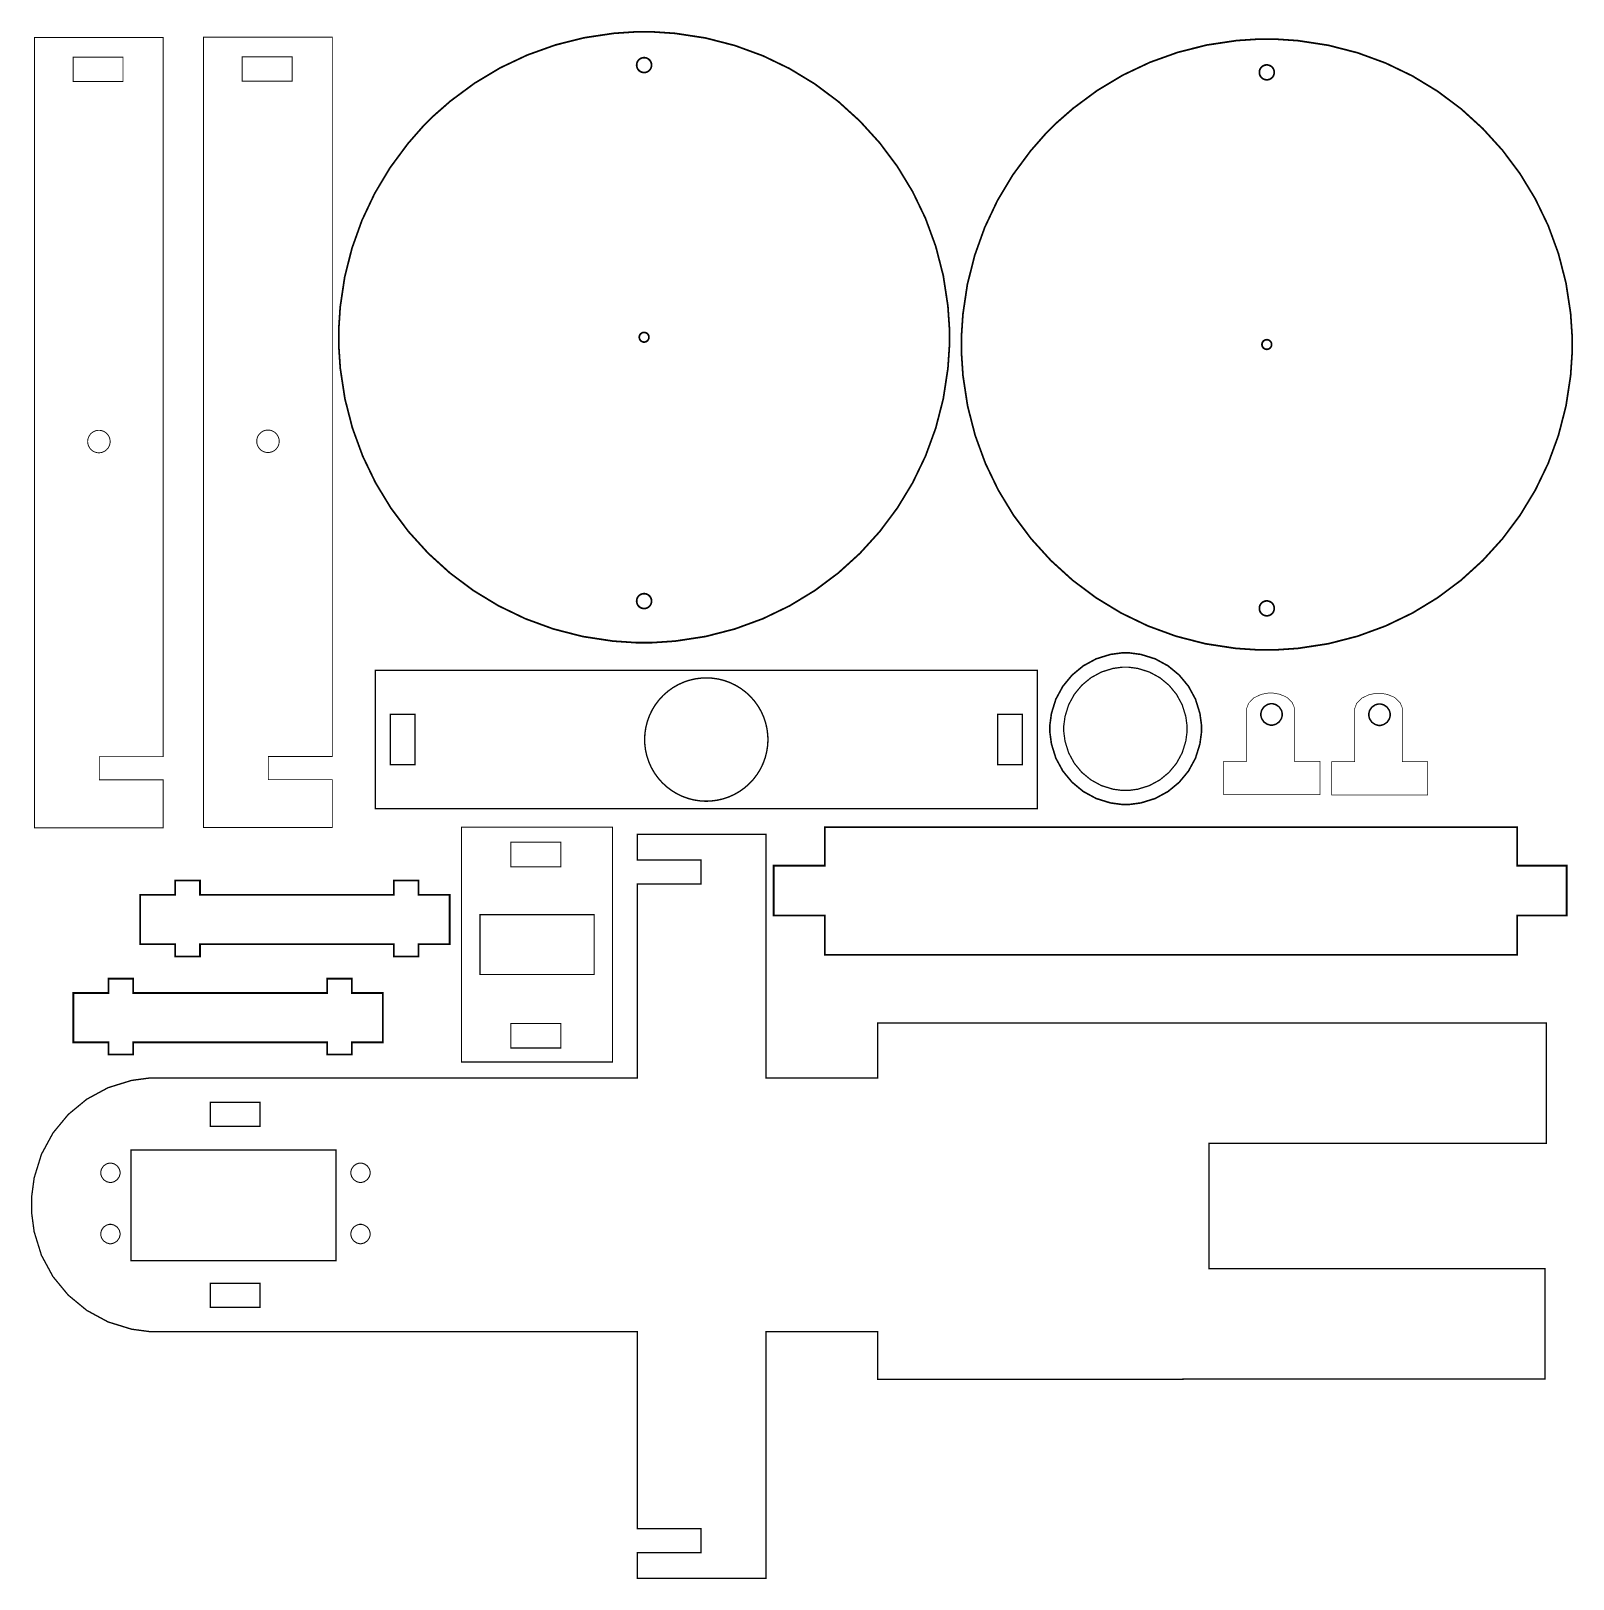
# Model space of a CAD drawing. Extents: x 0.1 to 12, y 0 to 11.9.
import ezdxf

# ---------------------------------------------------------------- set-up
doc = ezdxf.new("R2010")
doc.units = 0
doc.layers.get('0').update_dxf_attribs({"linetype": 'CONTINUOUS'})

msp = doc.modelspace()

# ---------------------------------------------------------------- linework, layer by layer
at = {"color": 0}
for points, const_width in [([(0.110514, 11.8864), (0.110514, 5.79107), (1.10346, 5.79107), (1.10346, 6.16049), (0.610135, 6.16049), (0.610135, 6.33946), (1.10346, 6.33946), (1.10346, 11.8864), (0.110514, 11.8864)], 0.007), ([(1.41456, 11.8885), (1.41456, 5.79308), (2.4075, 5.79308), (2.4075, 6.16249), (1.91417, 6.16249), (1.91417, 6.34147), (2.4075, 6.34147), (2.4075, 11.8885), (1.41456, 11.8885)], 0.007), ([(4.81233, 11.9299), (4.75412, 11.9299), (4.57949, 11.9184), (4.35064, 11.8842), (4.12722, 11.8281), (3.91086, 11.7506), (3.70307, 11.6524), (3.50543, 11.5341), (3.31939, 11.3965), (3.18778, 11.2811), (3.14665, 11.24), (3.10547, 11.1988), (2.99013, 11.0672), (2.85249, 10.8812), (2.73421, 10.6835), (2.63601, 10.4758), (2.55849, 10.2594), (2.50239, 10.036), (2.46821, 9.80712), (2.45671, 9.63249), (2.45671, 9.57428), (2.45671, 9.51411), (2.46886, 9.33344), (2.50456, 9.09956), (2.56261, 8.87381), (2.64182, 8.65739), (2.741, 8.45144), (2.859, 8.25722), (2.99457, 8.0759), (3.14665, 7.90858), (3.31392, 7.75657), (3.49528, 7.62099), (3.68951, 7.50299), (3.8954, 7.40381), (4.11182, 7.3246), (4.33757, 7.26654), (4.57146, 7.23085), (4.75211, 7.21864), (4.81233, 7.21864), (4.8725, 7.21864), (5.05317, 7.23085), (5.28706, 7.26654), (5.51281, 7.3246), (5.72922, 7.40381), (5.93517, 7.50299), (6.12939, 7.62099), (6.31071, 7.75657), (6.47803, 7.90858), (6.63004, 8.0759), (6.76563, 8.25722), (6.88363, 8.45144), (6.98281, 8.65739), (7.06201, 8.87381), (7.12007, 9.09956), (7.15576, 9.33344), (7.16797, 9.51411), (7.16797, 9.57428), (7.16797, 9.6345), (7.15576, 9.81515), (7.12007, 10.049), (7.06201, 10.2748), (6.98281, 10.4912), (6.88363, 10.6971), (6.76563, 10.8913), (6.63004, 11.0727), (6.47803, 11.24), (6.31071, 11.392), (6.12939, 11.5276), (5.93517, 11.6456), (5.72922, 11.7448), (5.51281, 11.824), (5.28706, 11.8821), (5.05317, 11.9178), (4.8725, 11.9299), (4.81233, 11.9299)], 0.013165), ([(9.6155, 11.8739), (9.55729, 11.8739), (9.38265, 11.8624), (9.15375, 11.8282), (8.93039, 11.7721), (8.71403, 11.6946), (8.50624, 11.5964), (8.3086, 11.4781), (8.12256, 11.3404), (7.99094, 11.2251), (7.94982, 11.1839), (7.90864, 11.1428), (7.79329, 11.0112), (7.6556, 10.8251), (7.53733, 10.6275), (7.43913, 10.4197), (7.36165, 10.2033), (7.3055, 9.97993), (7.27138, 9.75108), (7.25988, 9.57644), (7.25988, 9.51824), (7.25988, 9.45806), (7.27203, 9.2774), (7.30772, 9.04351), (7.36578, 8.81776), (7.44499, 8.60135), (7.54417, 8.3954), (7.66217, 8.20117), (7.79775, 8.01986), (7.94982, 7.85254), (8.11708, 7.70053), (8.29839, 7.56494), (8.49262, 7.44694), (8.69857, 7.34776), (8.91499, 7.26856), (9.14074, 7.2105), (9.37463, 7.17481), (9.55528, 7.1626), (9.6155, 7.1626), (9.67567, 7.1626), (9.85633, 7.17481), (10.0902, 7.2105), (10.316, 7.26856), (10.5324, 7.34776), (10.7383, 7.44694), (10.9325, 7.56494), (11.1138, 7.70053), (11.2811, 7.8526), (11.4332, 8.01986), (11.5687, 8.20122), (11.6867, 8.39546), (11.7859, 8.60135), (11.8652, 8.81776), (11.9232, 9.04351), (11.9589, 9.2774), (11.9711, 9.45806), (11.9711, 9.51824), (11.9711, 9.57844), (11.9589, 9.75911), (11.9232, 9.993), (11.8652, 10.2188), (11.786, 10.4352), (11.6868, 10.6411), (11.5688, 10.8353), (11.4332, 11.0167), (11.2811, 11.1839), (11.1139, 11.336), (10.9325, 11.4716), (10.7383, 11.5896), (10.5324, 11.6888), (10.316, 11.768), (10.0902, 11.826), (9.85633, 11.8617), (9.67567, 11.8739), (9.6155, 11.8739)], 0.013165), ([(0.408854, 11.7344), (0.79286, 11.7344), (0.79286, 11.5472), (0.408854, 11.5472), (0.408854, 11.7344)], 0.007), ([(0.408854, 11.7344), (0.79286, 11.7344), (0.79286, 11.5472), (0.408854, 11.5472), (0.408854, 11.7344)], 0.007), ([(1.71289, 11.7364), (2.09694, 11.7364), (2.09694, 11.5493), (1.71289, 11.5493), (1.71289, 11.7364)], 0.007), ([(4.81233, 11.7306), (4.81131, 11.7306), (4.80865, 11.7305), (4.80832, 11.7305), (4.80783, 11.7305), (4.80306, 11.7299), (4.80263, 11.7298), (4.80214, 11.7298), (4.79742, 11.7287), (4.79699, 11.7285), (4.7965, 11.7284), (4.79199, 11.7269), (4.79156, 11.7267), (4.79107, 11.7266), (4.78674, 11.7246), (4.78629, 11.7244), (4.78586, 11.7242), (4.78174, 11.7218), (4.78136, 11.7215), (4.78093, 11.7213), (4.77701, 11.7185), (4.77669, 11.7182), (4.77632, 11.7179), (4.77268, 11.7148), (4.77235, 11.7144), (4.77197, 11.7141), (4.76872, 11.7106), (4.76844, 11.7102), (4.76812, 11.7099), (4.76525, 11.7061), (4.76497, 11.7057), (4.76471, 11.7053), (4.76221, 11.7012), (4.76199, 11.7007), (4.76172, 11.7004), (4.75965, 11.696), (4.7595, 11.6956), (4.75928, 11.6952), (4.75765, 11.6907), (4.75754, 11.6902), (4.75738, 11.6897), (4.75618, 11.6851), (4.75608, 11.6846), (4.75597, 11.6842), (4.75526, 11.6795), (4.75526, 11.679), (4.75521, 11.6785), (4.75493, 11.6746), (4.75493, 11.6732), (4.75493, 11.6722), (4.75504, 11.6695), (4.7551, 11.6692), (4.7551, 11.6687), (4.75569, 11.664), (4.75581, 11.6635), (4.75586, 11.663), (4.75689, 11.6584), (4.75706, 11.6579), (4.75717, 11.6574), (4.75863, 11.6529), (4.75885, 11.6524), (4.759, 11.652), (4.76101, 11.6476), (4.76124, 11.6472), (4.76144, 11.6468), (4.76378, 11.6426), (4.76406, 11.6422), (4.76426, 11.6418), (4.76708, 11.6379), (4.76742, 11.6375), (4.76768, 11.6372), (4.77083, 11.6336), (4.77115, 11.6333), (4.77149, 11.6329), (4.77501, 11.6296), (4.77539, 11.6293), (4.77572, 11.629), (4.77951, 11.6261), (4.77994, 11.6259), (4.78033, 11.6256), (4.7844, 11.6231), (4.78483, 11.6228), (4.78521, 11.6226), (4.78956, 11.6206), (4.78999, 11.6204), (4.79042, 11.6202), (4.79492, 11.6185), (4.79542, 11.6184), (4.79585, 11.6183), (4.80046, 11.6171), (4.80094, 11.617), (4.80138, 11.6169), (4.80615, 11.6162), (4.80664, 11.6161), (4.80707, 11.6161), (4.81099, 11.6158), (4.81233, 11.6158), (4.81332, 11.6158), (4.81603, 11.6159), (4.8164, 11.6159), (4.81689, 11.616), (4.82161, 11.6166), (4.8221, 11.6166), (4.82254, 11.6168), (4.82721, 11.6178), (4.82769, 11.6179), (4.82813, 11.6181), (4.83268, 11.6196), (4.83317, 11.6197), (4.83361, 11.62), (4.83794, 11.6218), (4.83838, 11.6221), (4.83882, 11.6223), (4.84293, 11.6247), (4.84337, 11.6249), (4.84375, 11.6252), (4.84765, 11.628), (4.84804, 11.6283), (4.84842, 11.6286), (4.852, 11.6317), (4.85238, 11.6321), (4.85271, 11.6324), (4.85596, 11.6359), (4.85628, 11.6362), (4.85656, 11.6366), (4.85949, 11.6404), (4.85975, 11.6408), (4.86003, 11.6412), (4.86247, 11.6453), (4.86274, 11.6457), (4.86296, 11.6462), (4.86501, 11.6504), (4.86524, 11.6509), (4.8654, 11.6513), (4.86703, 11.6558), (4.86719, 11.6563), (4.86729, 11.6567), (4.86854, 11.6614), (4.86865, 11.6618), (4.86871, 11.6623), (4.86942, 11.667), (4.86947, 11.6675), (4.86951, 11.668), (4.86979, 11.6719), (4.86979, 11.6732), (4.86979, 11.6743), (4.86963, 11.677), (4.86963, 11.6773), (4.86957, 11.6778), (4.86897, 11.6826), (4.86893, 11.683), (4.86882, 11.6835), (4.86778, 11.6882), (4.86768, 11.6886), (4.86751, 11.6891), (4.86604, 11.6936), (4.86589, 11.694), (4.86567, 11.6945), (4.86372, 11.6988), (4.8635, 11.6993), (4.86328, 11.6997), (4.86089, 11.7039), (4.86068, 11.7043), (4.8604, 11.7047), (4.85758, 11.7086), (4.85732, 11.7089), (4.85699, 11.7093), (4.85385, 11.7129), (4.85351, 11.7132), (4.85319, 11.7136), (4.84967, 11.7168), (4.84933, 11.7171), (4.84896, 11.7174), (4.84517, 11.7203), (4.84478, 11.7206), (4.84435, 11.7209), (4.84028, 11.7234), (4.8399, 11.7236), (4.83946, 11.7238), (4.83513, 11.7259), (4.83469, 11.7261), (4.83425, 11.7263), (4.82975, 11.728), (4.82932, 11.7281), (4.82883, 11.7283), (4.82422, 11.7294), (4.82379, 11.7295), (4.82329, 11.7296), (4.81853, 11.7303), (4.81808, 11.7304), (4.8176, 11.7304), (4.81364, 11.7306), (4.81233, 11.7306)], 0.013165), ([(4.81233, 11.7306), (4.81375, 11.7306), (4.8176, 11.7304), (4.81808, 11.7304), (4.81853, 11.7303), (4.82329, 11.7296), (4.82379, 11.7295), (4.82422, 11.7294), (4.82883, 11.7283), (4.82932, 11.7281), (4.82975, 11.728), (4.83425, 11.7263), (4.83469, 11.7261), (4.83513, 11.7259), (4.83946, 11.7238), (4.8399, 11.7236), (4.84028, 11.7234), (4.84435, 11.7209), (4.84478, 11.7206), (4.84517, 11.7203), (4.84896, 11.7174), (4.84933, 11.7171), (4.84967, 11.7168), (4.85319, 11.7136), (4.85351, 11.7132), (4.85385, 11.7129), (4.85699, 11.7093), (4.85732, 11.7089), (4.85758, 11.7086), (4.8604, 11.7047), (4.86068, 11.7043), (4.86089, 11.7039), (4.86328, 11.6997), (4.8635, 11.6993), (4.86372, 11.6988), (4.86567, 11.6945), (4.86589, 11.694), (4.86604, 11.6936), (4.86751, 11.6891), (4.86768, 11.6886), (4.86778, 11.6882), (4.86882, 11.6835), (4.86893, 11.683), (4.86897, 11.6826), (4.86957, 11.6778), (4.86963, 11.6773), (4.86963, 11.677), (4.86979, 11.6742), (4.86979, 11.6732), (4.86979, 11.6718), (4.86951, 11.668), (4.86947, 11.6675), (4.86942, 11.667), (4.86871, 11.6623), (4.86865, 11.6618), (4.86854, 11.6614), (4.86729, 11.6567), (4.86719, 11.6563), (4.86703, 11.6558), (4.8654, 11.6513), (4.86524, 11.6509), (4.86501, 11.6504), (4.86296, 11.6462), (4.86274, 11.6457), (4.86247, 11.6453), (4.86003, 11.6412), (4.85975, 11.6408), (4.85949, 11.6404), (4.85656, 11.6366), (4.85628, 11.6362), (4.85596, 11.6359), (4.85271, 11.6324), (4.85238, 11.6321), (4.852, 11.6317), (4.84842, 11.6286), (4.84804, 11.6283), (4.84765, 11.628), (4.84375, 11.6252), (4.84337, 11.6249), (4.84293, 11.6247), (4.83882, 11.6223), (4.83838, 11.6221), (4.83794, 11.6218), (4.83361, 11.62), (4.83317, 11.6197), (4.83268, 11.6196), (4.82813, 11.6181), (4.82769, 11.6179), (4.82721, 11.6178), (4.82254, 11.6168), (4.8221, 11.6166), (4.82161, 11.6166), (4.81689, 11.616), (4.8164, 11.6159), (4.81603, 11.6159), (4.81326, 11.6158), (4.81233, 11.6158), (4.81087, 11.6158), (4.80707, 11.6161), (4.80664, 11.6161), (4.80615, 11.6162), (4.80138, 11.6169), (4.80094, 11.617), (4.80046, 11.6171), (4.79585, 11.6183), (4.79542, 11.6184), (4.79492, 11.6185), (4.79042, 11.6202), (4.78999, 11.6204), (4.78956, 11.6206), (4.78521, 11.6226), (4.78483, 11.6228), (4.7844, 11.6231), (4.78033, 11.6256), (4.77994, 11.6259), (4.77951, 11.6261), (4.77572, 11.629), (4.77539, 11.6293), (4.77501, 11.6296), (4.77149, 11.6329), (4.77115, 11.6333), (4.77083, 11.6336), (4.76768, 11.6372), (4.76742, 11.6375), (4.76708, 11.6379), (4.76426, 11.6418), (4.76406, 11.6422), (4.76378, 11.6426), (4.76144, 11.6468), (4.76124, 11.6472), (4.76101, 11.6476), (4.759, 11.652), (4.75885, 11.6524), (4.75863, 11.6529), (4.75717, 11.6574), (4.75706, 11.6579), (4.75689, 11.6584), (4.75586, 11.663), (4.75581, 11.6635), (4.75569, 11.664), (4.7551, 11.6687), (4.7551, 11.6692), (4.75504, 11.6695), (4.75493, 11.6723), (4.75493, 11.6732), (4.75493, 11.6747), (4.75521, 11.6785), (4.75526, 11.679), (4.75526, 11.6795), (4.75597, 11.6842), (4.75608, 11.6846), (4.75618, 11.6851), (4.75738, 11.6897), (4.75754, 11.6902), (4.75765, 11.6907), (4.75928, 11.6952), (4.7595, 11.6956), (4.75965, 11.696), (4.76172, 11.7004), (4.76199, 11.7007), (4.76221, 11.7012), (4.76471, 11.7053), (4.76497, 11.7057), (4.76525, 11.7061), (4.76812, 11.7099), (4.76844, 11.7102), (4.76872, 11.7106), (4.77197, 11.7141), (4.77235, 11.7144), (4.77268, 11.7148), (4.77632, 11.7179), (4.77669, 11.7182), (4.77701, 11.7185), (4.78093, 11.7213), (4.78136, 11.7215), (4.78174, 11.7218), (4.78586, 11.7242), (4.78629, 11.7244), (4.78674, 11.7246), (4.79107, 11.7266), (4.79156, 11.7267), (4.79199, 11.7269), (4.7965, 11.7284), (4.79699, 11.7285), (4.79742, 11.7287), (4.80214, 11.7298), (4.80263, 11.7298), (4.80306, 11.7299), (4.80783, 11.7305), (4.80832, 11.7305), (4.80865, 11.7305), (4.81142, 11.7306), (4.81233, 11.7306)], 0.013165), ([(9.6155, 11.6746), (9.61692, 11.6746), (9.62076, 11.6744), (9.62125, 11.6743), (9.62169, 11.6743), (9.62642, 11.6736), (9.6269, 11.6734), (9.62733, 11.6734), (9.632, 11.6722), (9.63249, 11.672), (9.63292, 11.6719), (9.63737, 11.6703), (9.63786, 11.6701), (9.63829, 11.6699), (9.64258, 11.6679), (9.64301, 11.6676), (9.64339, 11.6674), (9.64746, 11.6648), (9.64789, 11.6646), (9.64828, 11.6643), (9.65213, 11.6615), (9.6525, 11.6611), (9.65283, 11.6609), (9.65631, 11.6576), (9.65668, 11.6572), (9.65701, 11.6568), (9.66015, 11.6533), (9.66049, 11.6529), (9.66075, 11.6525), (9.66351, 11.6487), (9.66379, 11.6482), (9.66401, 11.6478), (9.66644, 11.6437), (9.66667, 11.6432), (9.66689, 11.6428), (9.66878, 11.6385), (9.669, 11.638), (9.66917, 11.6376), (9.67062, 11.633), (9.67079, 11.6325), (9.6709, 11.6321), (9.67199, 11.6274), (9.6721, 11.627), (9.67215, 11.6265), (9.67269, 11.6217), (9.67275, 11.6212), (9.67275, 11.6209), (9.6729, 11.6182), (9.6729, 11.6172), (9.6729, 11.6158), (9.67269, 11.612), (9.67264, 11.6115), (9.67258, 11.611), (9.67182, 11.6063), (9.67176, 11.6058), (9.67165, 11.6054), (9.67046, 11.6008), (9.67036, 11.6003), (9.67019, 11.5998), (9.66857, 11.5953), (9.6684, 11.5948), (9.66818, 11.5944), (9.66613, 11.5901), (9.6659, 11.5897), (9.66564, 11.5893), (9.66314, 11.5852), (9.66292, 11.5848), (9.66265, 11.5844), (9.65967, 11.5806), (9.6594, 11.5802), (9.65907, 11.5799), (9.65582, 11.5764), (9.65549, 11.576), (9.65511, 11.5757), (9.65158, 11.5725), (9.65121, 11.5722), (9.65082, 11.5719), (9.64692, 11.5692), (9.64654, 11.5689), (9.64611, 11.5687), (9.64199, 11.5663), (9.64154, 11.566), (9.64111, 11.5658), (9.63678, 11.5639), (9.63633, 11.5637), (9.63585, 11.5635), (9.63129, 11.5621), (9.63086, 11.5619), (9.63038, 11.5618), (9.62571, 11.5607), (9.62528, 11.5606), (9.62478, 11.5605), (9.62001, 11.56), (9.61957, 11.5599), (9.61919, 11.5599), (9.61643, 11.5598), (9.6155, 11.5598), (9.61404, 11.5598), (9.61025, 11.5601), (9.60981, 11.5601), (9.60932, 11.5601), (9.60454, 11.5609), (9.60411, 11.5609), (9.60363, 11.561), (9.59896, 11.5622), (9.59853, 11.5623), (9.59804, 11.5625), (9.59358, 11.5642), (9.59315, 11.5643), (9.59272, 11.5646), (9.58837, 11.5666), (9.588, 11.5668), (9.58757, 11.5671), (9.5835, 11.5696), (9.58311, 11.5698), (9.58268, 11.5701), (9.57883, 11.573), (9.5785, 11.5733), (9.57813, 11.5736), (9.57465, 11.5769), (9.57433, 11.5772), (9.574, 11.5776), (9.57081, 11.5812), (9.57053, 11.5815), (9.57021, 11.5819), (9.56743, 11.5858), (9.56722, 11.5862), (9.56694, 11.5866), (9.56456, 11.5908), (9.56435, 11.5912), (9.56413, 11.5916), (9.56218, 11.596), (9.56201, 11.5964), (9.56179, 11.5969), (9.56033, 11.6014), (9.56022, 11.6018), (9.56006, 11.6023), (9.55903, 11.607), (9.55897, 11.6074), (9.55886, 11.6079), (9.55826, 11.6127), (9.55826, 11.6131), (9.55821, 11.6135), (9.55811, 11.6163), (9.55811, 11.6172), (9.55811, 11.6187), (9.55832, 11.6225), (9.55838, 11.6229), (9.55843, 11.6234), (9.55914, 11.6282), (9.55925, 11.6286), (9.55931, 11.6291), (9.56049, 11.6337), (9.56065, 11.6342), (9.56076, 11.6347), (9.56239, 11.6391), (9.56261, 11.6395), (9.56278, 11.64), (9.56483, 11.6443), (9.56511, 11.6447), (9.56532, 11.6451), (9.56782, 11.6492), (9.56808, 11.6496), (9.56836, 11.6501), (9.57129, 11.6539), (9.57161, 11.6542), (9.57189, 11.6546), (9.57514, 11.658), (9.57553, 11.6584), (9.57585, 11.6587), (9.57943, 11.6619), (9.57981, 11.6622), (9.58018, 11.6625), (9.58404, 11.6653), (9.58447, 11.6655), (9.58485, 11.6658), (9.58903, 11.6681), (9.58946, 11.6683), (9.58985, 11.6686), (9.59424, 11.6705), (9.59472, 11.6707), (9.59517, 11.6709), (9.59967, 11.6724), (9.60015, 11.6725), (9.60058, 11.6727), (9.60525, 11.6737), (9.60574, 11.6738), (9.60618, 11.6739), (9.61094, 11.6745), (9.61143, 11.6745), (9.61176, 11.6745), (9.61453, 11.6746), (9.6155, 11.6746)], 0.013165), ([(4.81233, 9.61154), (4.81233, 9.61149), (4.81326, 9.61149), (4.81575, 9.61133), (4.81608, 9.61128), (4.81635, 9.61128), (4.81939, 9.61083), (4.81972, 9.61074), (4.81999, 9.61068), (4.82303, 9.60992), (4.82335, 9.60981), (4.82362, 9.60975), (4.8265, 9.60872), (4.82682, 9.60856), (4.8271, 9.60846), (4.82992, 9.6071), (4.83018, 9.60693), (4.83046, 9.60682), (4.83306, 9.60519), (4.83333, 9.60499), (4.83356, 9.60482), (4.83604, 9.60297), (4.83632, 9.60275), (4.83653, 9.6026), (4.83882, 9.60042), (4.83903, 9.60021), (4.83925, 9.59999), (4.84125, 9.59771), (4.84147, 9.59744), (4.84164, 9.59722), (4.84347, 9.59467), (4.84364, 9.5944), (4.84381, 9.59412), (4.84532, 9.59142), (4.84549, 9.59115), (4.8456, 9.59088), (4.8469, 9.58811), (4.847, 9.58778), (4.84711, 9.58751), (4.8481, 9.58458), (4.84819, 9.58425), (4.84825, 9.58399), (4.84896, 9.58094), (4.84901, 9.58062), (4.84907, 9.58035), (4.84939, 9.57726), (4.84944, 9.57693), (4.84944, 9.57671), (4.84956, 9.57493), (4.84956, 9.57428), (4.84956, 9.57335), (4.84933, 9.5709), (4.84933, 9.57058), (4.84928, 9.57032), (4.84885, 9.56722), (4.84879, 9.56689), (4.84874, 9.56663), (4.84793, 9.56364), (4.84787, 9.56332), (4.84776, 9.56304), (4.84674, 9.56011), (4.84663, 9.55979), (4.84646, 9.55951), (4.84511, 9.55669), (4.845, 9.55643), (4.84483, 9.55615), (4.84321, 9.55354), (4.84304, 9.55328), (4.84283, 9.55306), (4.84093, 9.55057), (4.84076, 9.55029), (4.84056, 9.55007), (4.83849, 9.54779), (4.83826, 9.54758), (4.838, 9.54736), (4.83567, 9.54536), (4.83544, 9.54514), (4.83518, 9.54497), (4.83268, 9.54312), (4.83242, 9.54297), (4.83214, 9.54281), (4.82949, 9.54129), (4.82921, 9.54113), (4.82889, 9.54101), (4.82607, 9.53971), (4.82579, 9.53961), (4.82547, 9.5395), (4.82254, 9.53851), (4.82226, 9.53842), (4.82194, 9.53836), (4.81896, 9.53765), (4.81868, 9.5376), (4.81836, 9.53754), (4.81521, 9.53722), (4.81494, 9.53717), (4.81472, 9.53717), (4.81293, 9.53711), (4.81233, 9.53711), (4.81136, 9.53711), (4.80886, 9.53728), (4.8086, 9.53728), (4.80826, 9.53733), (4.80524, 9.53776), (4.80496, 9.53782), (4.80464, 9.53792), (4.8016, 9.53868), (4.80132, 9.53874), (4.801, 9.53885), (4.79812, 9.53993), (4.79785, 9.54004), (4.79753, 9.54021), (4.79476, 9.54156), (4.79449, 9.54167), (4.79422, 9.54183), (4.79156, 9.54346), (4.79135, 9.54362), (4.79107, 9.54383), (4.78857, 9.54568), (4.78836, 9.54585), (4.78808, 9.54606), (4.78586, 9.54818), (4.78564, 9.54839), (4.78543, 9.54861), (4.78336, 9.55094), (4.78321, 9.55117), (4.78299, 9.55143), (4.78119, 9.55399), (4.78103, 9.55419), (4.78087, 9.55447), (4.77929, 9.55718), (4.77919, 9.55746), (4.77903, 9.55772), (4.77778, 9.56054), (4.77767, 9.56082), (4.77756, 9.56114), (4.77653, 9.56407), (4.77647, 9.56435), (4.77636, 9.56467), (4.77572, 9.56771), (4.77567, 9.56799), (4.77561, 9.56831), (4.77522, 9.5714), (4.77522, 9.57167), (4.77518, 9.57189), (4.77512, 9.57374), (4.77512, 9.57433), (4.77512, 9.57525), (4.77522, 9.57775), (4.77528, 9.57801), (4.77528, 9.57835), (4.77576, 9.58143), (4.77588, 9.58171), (4.77593, 9.58203), (4.77664, 9.58501), (4.77675, 9.58529), (4.77681, 9.58561), (4.77789, 9.58854), (4.77806, 9.58882), (4.77815, 9.58914), (4.77951, 9.59185), (4.77968, 9.59213), (4.77979, 9.59239), (4.78142, 9.59511), (4.78163, 9.59532), (4.78179, 9.5956), (4.78364, 9.59804), (4.78386, 9.59825), (4.78401, 9.59853), (4.78614, 9.60081), (4.7864, 9.60101), (4.78662, 9.60124), (4.7889, 9.60331), (4.78917, 9.60346), (4.78939, 9.60368), (4.79194, 9.60547), (4.79221, 9.60562), (4.79243, 9.60579), (4.79514, 9.60736), (4.79542, 9.60747), (4.79568, 9.60764), (4.7985, 9.60889), (4.79883, 9.609), (4.7991, 9.6091), (4.80203, 9.61008), (4.80236, 9.61014), (4.80263, 9.61025), (4.80567, 9.61089), (4.80599, 9.61094), (4.80626, 9.611), (4.80935, 9.61143), (4.80968, 9.61143), (4.8099, 9.61149), (4.81168, 9.61154), (4.81233, 9.61154)], 0.013165), ([(9.61546, 9.5555), (9.6155, 9.55544), (9.61643, 9.55544), (9.61888, 9.55528), (9.61919, 9.55524), (9.61947, 9.55524), (9.62256, 9.55479), (9.62289, 9.55469), (9.62315, 9.55464), (9.62614, 9.55388), (9.62646, 9.55376), (9.62674, 9.55371), (9.62967, 9.55268), (9.62999, 9.55251), (9.63026, 9.5524), (9.63303, 9.55106), (9.63331, 9.55089), (9.63357, 9.55078), (9.63624, 9.54915), (9.6365, 9.54893), (9.63672, 9.54878), (9.63917, 9.54693), (9.63943, 9.54671), (9.63965, 9.54656), (9.64193, 9.54438), (9.64214, 9.54417), (9.64236, 9.54394), (9.64442, 9.54167), (9.64464, 9.54139), (9.64481, 9.54118), (9.6466, 9.53863), (9.64675, 9.53836), (9.64692, 9.53808), (9.64849, 9.53543), (9.64865, 9.5351), (9.64876, 9.53483), (9.65001, 9.53207), (9.65018, 9.53174), (9.65028, 9.53147), (9.65121, 9.52854), (9.65132, 9.52821), (9.65136, 9.52794), (9.65213, 9.5249), (9.65218, 9.52458), (9.65218, 9.52431), (9.65256, 9.52121), (9.65261, 9.52089), (9.65261, 9.52067), (9.65267, 9.51888), (9.65267, 9.51824), (9.65267, 9.51731), (9.6525, 9.51486), (9.6525, 9.51454), (9.65246, 9.51426), (9.65201, 9.51118), (9.65196, 9.51085), (9.65186, 9.51058), (9.6511, 9.5076), (9.65104, 9.50726), (9.65093, 9.507), (9.64985, 9.50407), (9.64974, 9.50375), (9.64958, 9.50347), (9.64822, 9.50071), (9.64811, 9.50037), (9.64794, 9.50011), (9.64632, 9.4975), (9.64615, 9.49724), (9.64594, 9.49701), (9.64404, 9.49457), (9.64388, 9.49431), (9.64367, 9.49408), (9.6416, 9.49175), (9.64139, 9.49154), (9.64111, 9.49132), (9.63878, 9.48931), (9.63857, 9.4891), (9.63829, 9.48893), (9.63579, 9.48714), (9.63558, 9.48693), (9.63531, 9.48676), (9.6326, 9.48525), (9.63232, 9.48508), (9.63206, 9.48497), (9.62918, 9.48372), (9.6289, 9.48356), (9.62858, 9.48346), (9.62565, 9.48253), (9.62537, 9.48242), (9.62506, 9.48236), (9.62207, 9.48167), (9.62181, 9.48161), (9.62147, 9.48156), (9.61833, 9.48118), (9.61806, 9.48112), (9.61783, 9.48112), (9.61604, 9.48107), (9.61546, 9.48107), (9.61447, 9.48107), (9.61199, 9.48128), (9.61171, 9.48128), (9.61139, 9.48133), (9.60835, 9.48172), (9.60807, 9.48178), (9.60775, 9.48188), (9.60471, 9.48269), (9.60444, 9.48275), (9.60411, 9.48286), (9.60124, 9.48389), (9.60097, 9.484), (9.60064, 9.48415), (9.59788, 9.48551), (9.5976, 9.48563), (9.59733, 9.48579), (9.59467, 9.48742), (9.59446, 9.48757), (9.59418, 9.48779), (9.59169, 9.48964), (9.59147, 9.48981), (9.59119, 9.49001), (9.58897, 9.49214), (9.58876, 9.49235), (9.58854, 9.49257), (9.58649, 9.4949), (9.58632, 9.49511), (9.5861, 9.49539), (9.58431, 9.49794), (9.58415, 9.49815), (9.58393, 9.49843), (9.58242, 9.50114), (9.58231, 9.50142), (9.58214, 9.50168), (9.58089, 9.5045), (9.58078, 9.50478), (9.58068, 9.5051), (9.57964, 9.50803), (9.57958, 9.50831), (9.57949, 9.50862), (9.57883, 9.51167), (9.57878, 9.51193), (9.57872, 9.51226), (9.57835, 9.51535), (9.57835, 9.51563), (9.57829, 9.51585), (9.57824, 9.51768), (9.57824, 9.51828), (9.57824, 9.51921), (9.57835, 9.52171), (9.5784, 9.52197), (9.5784, 9.52229), (9.57889, 9.52539), (9.57894, 9.52567), (9.579, 9.52599), (9.57975, 9.52897), (9.57986, 9.52924), (9.57992, 9.52957), (9.581, 9.5325), (9.58117, 9.53276), (9.58128, 9.5331), (9.58262, 9.53586), (9.58279, 9.53614), (9.5829, 9.5364), (9.58453, 9.53907), (9.58475, 9.53928), (9.5849, 9.53956), (9.58675, 9.54199), (9.58697, 9.54221), (9.58713, 9.54249), (9.58925, 9.54476), (9.58951, 9.54497), (9.58974, 9.54519), (9.59201, 9.54725), (9.59229, 9.54742), (9.5925, 9.54764), (9.59506, 9.54943), (9.59532, 9.54958), (9.59554, 9.54975), (9.59825, 9.55132), (9.59853, 9.55143), (9.59879, 9.5516), (9.60161, 9.55285), (9.60194, 9.55296), (9.60221, 9.55306), (9.60514, 9.55404), (9.60547, 9.5541), (9.60574, 9.55419), (9.60878, 9.5549), (9.6091, 9.5549), (9.60938, 9.55496), (9.61247, 9.55539), (9.61279, 9.55539), (9.61301, 9.55544), (9.61481, 9.5555), (9.6154, 9.5555), (9.61546, 9.5555)], 0.013165), ([(0.606987, 8.85644), (0.605414, 8.85644), (0.601346, 8.85628), (0.600857, 8.85622), (0.600097, 8.85618), (0.59299, 8.85536), (0.592285, 8.85519), (0.591525, 8.85508), (0.584472, 8.85351), (0.583822, 8.85331), (0.583117, 8.85314), (0.576226, 8.85086), (0.575575, 8.85058), (0.574869, 8.85032), (0.568306, 8.84739), (0.567708, 8.847), (0.567057, 8.84668), (0.560764, 8.84315), (0.560167, 8.84272), (0.559517, 8.84233), (0.553657, 8.83817), (0.553114, 8.83768), (0.552518, 8.83724), (0.547146, 8.83251), (0.546658, 8.83197), (0.546115, 8.83149), (0.541178, 8.82622), (0.540744, 8.82563), (0.540256, 8.82508), (0.535861, 8.81933), (0.535482, 8.81874), (0.535047, 8.81814), (0.531304, 8.81201), (0.530979, 8.81136), (0.530599, 8.81076), (0.527507, 8.80425), (0.527235, 8.80354), (0.52691, 8.8029), (0.524468, 8.79617), (0.524251, 8.79546), (0.524035, 8.79482), (0.522244, 8.78776), (0.522136, 8.78706), (0.521972, 8.78635), (0.520887, 8.77924), (0.520833, 8.77849), (0.520725, 8.77778), (0.5204, 8.77186), (0.5204, 8.76986), (0.5204, 8.76833), (0.520508, 8.76426), (0.520562, 8.76372), (0.520617, 8.76303), (0.521485, 8.75586), (0.521647, 8.75515), (0.521756, 8.75444), (0.523329, 8.7474), (0.523546, 8.74669), (0.523708, 8.74604), (0.525988, 8.73921), (0.526258, 8.7385), (0.526476, 8.73785), (0.52946, 8.73122), (0.529785, 8.73058), (0.530111, 8.72993), (0.533692, 8.72368), (0.534125, 8.72304), (0.534506, 8.72244), (0.538629, 8.71664), (0.539117, 8.71604), (0.539551, 8.7155), (0.544325, 8.71007), (0.544868, 8.70953), (0.545356, 8.70904), (0.550618, 8.7041), (0.551161, 8.70361), (0.551704, 8.70318), (0.557508, 8.69883), (0.558106, 8.6984), (0.558703, 8.69803), (0.564833, 8.69422), (0.565483, 8.69385), (0.566081, 8.69353), (0.572537, 8.69043), (0.573242, 8.69011), (0.573893, 8.68983), (0.580675, 8.68733), (0.581381, 8.68713), (0.582032, 8.6869), (0.589085, 8.68511), (0.589789, 8.68494), (0.590494, 8.68485), (0.597547, 8.68381), (0.598307, 8.68371), (0.599012, 8.68365), (0.604981, 8.68326), (0.606987, 8.68326), (0.608507, 8.68326), (0.612576, 8.68349), (0.613118, 8.68349), (0.613824, 8.68354), (0.620985, 8.6844), (0.62169, 8.68451), (0.622396, 8.68468), (0.629449, 8.68625), (0.630154, 8.68642), (0.630806, 8.68664), (0.637642, 8.68892), (0.638346, 8.68913), (0.638997, 8.6894), (0.645617, 8.69239), (0.646268, 8.69271), (0.646864, 8.69303), (0.653103, 8.69661), (0.653754, 8.697), (0.654351, 8.69743), (0.660211, 8.70161), (0.660807, 8.70204), (0.66135, 8.70253), (0.666775, 8.70725), (0.667318, 8.70774), (0.667806, 8.70828), (0.672743, 8.71354), (0.673232, 8.71408), (0.673665, 8.71463), (0.678006, 8.72038), (0.67844, 8.72097), (0.678819, 8.72157), (0.682563, 8.72775), (0.682943, 8.72835), (0.683268, 8.729), (0.686415, 8.73546), (0.68674, 8.73611), (0.687011, 8.73682), (0.689453, 8.7436), (0.689671, 8.74425), (0.689888, 8.74496), (0.691678, 8.75196), (0.69184, 8.75265), (0.691949, 8.75336), (0.693033, 8.76053), (0.693143, 8.76124), (0.693197, 8.76199), (0.693576, 8.7679), (0.693576, 8.76986), (0.693576, 8.77143), (0.69336, 8.7755), (0.69336, 8.77599), (0.693306, 8.77675), (0.692437, 8.78386), (0.692329, 8.78456), (0.692165, 8.78532), (0.690593, 8.79238), (0.690429, 8.79303), (0.690213, 8.79372), (0.687935, 8.80057), (0.687663, 8.80122), (0.687392, 8.80192), (0.684462, 8.80854), (0.684136, 8.80914), (0.683811, 8.80979), (0.680231, 8.81603), (0.67985, 8.81663), (0.679417, 8.81728), (0.675239, 8.82314), (0.674804, 8.82368), (0.674317, 8.82428), (0.669596, 8.82969), (0.669108, 8.83018), (0.668565, 8.83074), (0.663303, 8.83567), (0.662761, 8.8361), (0.662164, 8.83658), (0.656467, 8.84093), (0.655871, 8.84131), (0.655274, 8.84174), (0.649089, 8.84554), (0.648492, 8.84586), (0.64784, 8.84625), (0.641331, 8.84933), (0.640679, 8.84961), (0.639974, 8.84993), (0.633192, 8.85237), (0.632542, 8.8526), (0.631836, 8.85281), (0.624892, 8.8546), (0.624186, 8.85471), (0.623481, 8.85488), (0.616319, 8.85596), (0.615614, 8.85601), (0.614854, 8.85612), (0.608942, 8.85644), (0.606987, 8.85644)], 0.007), ([(0.606987, 8.85644), (0.609104, 8.85644), (0.614854, 8.85612), (0.615614, 8.85601), (0.616319, 8.85596), (0.623481, 8.85488), (0.624186, 8.85471), (0.624892, 8.8546), (0.631836, 8.85281), (0.632542, 8.8526), (0.633192, 8.85237), (0.639974, 8.84993), (0.640679, 8.84961), (0.641331, 8.84933), (0.64784, 8.84625), (0.648492, 8.84586), (0.649089, 8.84554), (0.655274, 8.84174), (0.655871, 8.84131), (0.656467, 8.84093), (0.662164, 8.83658), (0.662761, 8.8361), (0.663303, 8.83567), (0.668565, 8.83074), (0.669108, 8.83018), (0.669596, 8.82969), (0.674317, 8.82428), (0.674804, 8.82368), (0.675239, 8.82314), (0.679417, 8.81728), (0.67985, 8.81668), (0.680231, 8.81608), (0.683811, 8.80979), (0.684136, 8.80914), (0.684462, 8.80854), (0.687392, 8.80192), (0.687663, 8.80122), (0.687935, 8.80057), (0.690213, 8.79372), (0.690429, 8.79303), (0.690593, 8.79238), (0.692165, 8.78532), (0.692329, 8.78456), (0.692437, 8.78386), (0.693306, 8.77675), (0.69336, 8.77599), (0.69336, 8.7755), (0.693576, 8.77126), (0.693576, 8.76986), (0.693576, 8.76774), (0.693197, 8.76199), (0.693143, 8.76124), (0.693033, 8.76053), (0.691949, 8.75336), (0.69184, 8.75265), (0.691678, 8.75196), (0.689888, 8.74496), (0.689671, 8.74425), (0.689453, 8.7436), (0.687011, 8.73682), (0.68674, 8.73611), (0.686415, 8.73546), (0.683268, 8.729), (0.682943, 8.72835), (0.682563, 8.72775), (0.678819, 8.72157), (0.67844, 8.72097), (0.678006, 8.72038), (0.673665, 8.71463), (0.673232, 8.71408), (0.672743, 8.71354), (0.667806, 8.70828), (0.667318, 8.70774), (0.666775, 8.70725), (0.66135, 8.70253), (0.660807, 8.70204), (0.660211, 8.70161), (0.654351, 8.69743), (0.653754, 8.697), (0.653103, 8.69661), (0.646864, 8.69303), (0.646268, 8.69271), (0.645617, 8.69239), (0.638997, 8.6894), (0.638346, 8.68913), (0.637642, 8.68892), (0.630806, 8.68664), (0.630154, 8.68642), (0.629449, 8.68625), (0.622396, 8.68468), (0.62169, 8.68451), (0.620985, 8.6844), (0.613824, 8.68354), (0.613118, 8.68349), (0.612576, 8.68349), (0.608344, 8.68326), (0.606987, 8.68326), (0.604818, 8.68326), (0.599012, 8.68365), (0.598307, 8.68371), (0.597547, 8.68381), (0.590494, 8.68485), (0.589789, 8.68494), (0.589085, 8.68511), (0.582032, 8.6869), (0.581381, 8.68713), (0.580675, 8.68733), (0.573893, 8.68983), (0.573242, 8.69011), (0.572537, 8.69043), (0.566081, 8.69353), (0.565483, 8.69385), (0.564833, 8.69422), (0.558703, 8.69803), (0.558106, 8.6984), (0.557508, 8.69883), (0.551704, 8.70318), (0.551161, 8.70361), (0.550618, 8.7041), (0.545356, 8.70904), (0.544868, 8.70953), (0.544325, 8.71007), (0.539551, 8.7155), (0.539117, 8.71604), (0.538629, 8.71664), (0.534506, 8.72244), (0.534125, 8.72304), (0.533692, 8.72368), (0.530111, 8.72993), (0.529785, 8.73058), (0.52946, 8.73122), (0.526476, 8.73785), (0.526258, 8.7385), (0.525988, 8.73921), (0.523708, 8.74604), (0.523546, 8.74669), (0.523329, 8.7474), (0.521756, 8.75444), (0.521647, 8.75515), (0.521485, 8.75586), (0.520617, 8.76303), (0.520562, 8.76372), (0.520508, 8.76426), (0.5204, 8.7685), (0.5204, 8.76986), (0.5204, 8.77203), (0.520725, 8.77778), (0.520833, 8.77849), (0.520887, 8.77924), (0.521972, 8.78635), (0.522136, 8.78706), (0.522244, 8.78776), (0.524035, 8.79482), (0.524251, 8.79546), (0.524468, 8.79617), (0.52691, 8.8029), (0.527235, 8.80354), (0.527507, 8.80425), (0.530599, 8.81076), (0.530979, 8.81136), (0.531304, 8.81201), (0.535047, 8.81814), (0.535482, 8.81874), (0.535861, 8.81933), (0.540256, 8.82508), (0.540744, 8.82563), (0.541178, 8.82622), (0.546115, 8.83149), (0.546658, 8.83197), (0.547146, 8.83251), (0.552518, 8.83724), (0.553114, 8.83768), (0.553657, 8.83817), (0.559517, 8.84233), (0.560167, 8.84272), (0.560764, 8.84315), (0.567057, 8.84668), (0.567708, 8.847), (0.568306, 8.84739), (0.574869, 8.85032), (0.575575, 8.85058), (0.576226, 8.85086), (0.583117, 8.85314), (0.583822, 8.85331), (0.584472, 8.85351), (0.591525, 8.85508), (0.592285, 8.85519), (0.59299, 8.85536), (0.600097, 8.85618), (0.600857, 8.85622), (0.601346, 8.85628), (0.605578, 8.85644), (0.606987, 8.85644)], 0.007), ([(1.91103, 8.85846), (1.91314, 8.85846), (1.91889, 8.85812), (1.91965, 8.85801), (1.92036, 8.85796), (1.92751, 8.85688), (1.92822, 8.85672), (1.92893, 8.85661), (1.93593, 8.85482), (1.93664, 8.8546), (1.93728, 8.85439), (1.94407, 8.85194), (1.94476, 8.85161), (1.94542, 8.85135), (1.95188, 8.84825), (1.95253, 8.84788), (1.95313, 8.84754), (1.95931, 8.84375), (1.9599, 8.84332), (1.9605, 8.84293), (1.96619, 8.8386), (1.96679, 8.83811), (1.96733, 8.83768), (1.9726, 8.83274), (1.97314, 8.83219), (1.97364, 8.83171), (1.97835, 8.82628), (1.97885, 8.82568), (1.97928, 8.82514), (1.98346, 8.81928), (1.98389, 8.81868), (1.98426, 8.81808), (1.98785, 8.81179), (1.98817, 8.81114), (1.9885, 8.81054), (1.99149, 8.80393), (1.99175, 8.80322), (1.99197, 8.80257), (1.99425, 8.79574), (1.99447, 8.79503), (1.99463, 8.79438), (1.99621, 8.78733), (1.99636, 8.78657), (1.99647, 8.78586), (1.99735, 8.77875), (1.9974, 8.778), (1.9974, 8.7775), (1.99761, 8.77328), (1.99761, 8.77186), (1.99761, 8.76975), (1.99724, 8.764), (1.99718, 8.76324), (1.99707, 8.76253), (1.99599, 8.75538), (1.99588, 8.75467), (1.99571, 8.75396), (1.99393, 8.74696), (1.99376, 8.74625), (1.99354, 8.74561), (1.99104, 8.73882), (1.99078, 8.73813), (1.99046, 8.73747), (1.98731, 8.73101), (1.98699, 8.73036), (1.9866, 8.72976), (1.98286, 8.72358), (1.98247, 8.72299), (1.98204, 8.72239), (1.97771, 8.71669), (1.97726, 8.7161), (1.97678, 8.71556), (1.97185, 8.71029), (1.97136, 8.70975), (1.97081, 8.70925), (1.96539, 8.70454), (1.96485, 8.70404), (1.96425, 8.70361), (1.95839, 8.69943), (1.95779, 8.699), (1.95714, 8.69863), (1.9509, 8.69504), (1.95031, 8.69472), (1.94965, 8.69439), (1.94303, 8.6914), (1.94239, 8.69114), (1.94168, 8.69092), (1.93485, 8.68864), (1.93419, 8.68842), (1.93349, 8.68826), (1.92643, 8.68668), (1.92572, 8.68653), (1.92503, 8.68642), (1.91786, 8.68554), (1.91715, 8.68549), (1.91661, 8.68549), (1.91237, 8.68528), (1.91103, 8.68528), (1.90886, 8.68528), (1.90306, 8.68565), (1.90235, 8.68571), (1.90158, 8.68582), (1.89453, 8.6869), (1.89382, 8.68701), (1.89312, 8.68718), (1.88607, 8.68896), (1.88542, 8.68913), (1.88471, 8.68935), (1.87793, 8.69185), (1.87728, 8.69211), (1.87657, 8.69243), (1.87011, 8.69558), (1.86951, 8.6959), (1.86888, 8.69629), (1.86274, 8.70003), (1.86214, 8.70042), (1.86154, 8.70085), (1.85574, 8.70524), (1.85519, 8.70568), (1.85465, 8.70617), (1.84939, 8.71104), (1.8489, 8.71153), (1.84836, 8.71208), (1.84358, 8.7175), (1.84315, 8.71804), (1.84267, 8.71864), (1.83854, 8.7245), (1.83817, 8.7251), (1.83772, 8.72569), (1.83415, 8.73199), (1.83382, 8.73258), (1.8335, 8.73324), (1.83051, 8.73986), (1.83029, 8.7405), (1.83003, 8.74121), (1.82775, 8.74804), (1.82758, 8.74869), (1.82736, 8.7494), (1.82579, 8.75646), (1.82568, 8.75717), (1.82553, 8.75786), (1.82465, 8.76503), (1.8246, 8.76574), (1.82454, 8.76628), (1.82443, 8.77051), (1.82443, 8.77186), (1.82443, 8.77403), (1.82476, 8.77983), (1.82488, 8.78054), (1.82493, 8.78131), (1.82601, 8.78836), (1.82617, 8.78907), (1.82628, 8.78982), (1.82807, 8.79682), (1.82829, 8.79747), (1.8285, 8.79818), (1.83094, 8.80496), (1.83128, 8.80561), (1.83154, 8.80632), (1.83464, 8.81282), (1.83501, 8.81342), (1.83535, 8.81407), (1.83908, 8.82015), (1.83951, 8.82075), (1.8399, 8.82135), (1.84429, 8.8271), (1.84478, 8.82764), (1.84521, 8.82824), (1.85015, 8.8335), (1.85069, 8.83399), (1.85118, 8.83453), (1.85661, 8.83925), (1.85721, 8.83968), (1.85775, 8.84017), (1.86361, 8.84435), (1.86421, 8.84472), (1.86481, 8.84517), (1.8711, 8.84874), (1.87175, 8.84907), (1.87235, 8.84939), (1.87896, 8.85232), (1.87967, 8.8526), (1.88032, 8.85286), (1.88715, 8.85514), (1.88786, 8.85531), (1.88851, 8.85553), (1.89556, 8.8571), (1.89632, 8.85721), (1.89703, 8.85736), (1.90414, 8.85824), (1.90489, 8.85824), (1.90539, 8.85829), (1.90961, 8.85846), (1.91103, 8.85846)], 0.007), ([(4.81233, 7.59679), (4.81131, 7.59679), (4.80865, 7.59668), (4.80832, 7.59662), (4.80783, 7.59662), (4.80306, 7.59608), (4.80263, 7.59597), (4.80214, 7.59592), (4.79742, 7.59483), (4.79699, 7.59467), (4.7965, 7.59457), (4.79199, 7.5931), (4.79156, 7.59289), (4.79107, 7.59272), (4.78674, 7.59076), (4.78629, 7.59056), (4.78586, 7.59033), (4.78174, 7.58794), (4.78136, 7.58768), (4.78093, 7.58746), (4.77701, 7.58464), (4.77669, 7.58431), (4.77632, 7.58404), (4.77268, 7.58089), (4.77235, 7.58057), (4.77197, 7.58024), (4.76872, 7.57671), (4.76844, 7.57633), (4.76812, 7.57601), (4.76525, 7.57221), (4.76497, 7.57178), (4.76471, 7.5714), (4.76221, 7.56733), (4.76199, 7.56689), (4.76172, 7.56651), (4.75965, 7.56218), (4.7595, 7.56174), (4.75928, 7.56131), (4.75765, 7.55681), (4.75754, 7.55632), (4.75738, 7.55588), (4.75618, 7.55126), (4.75608, 7.55078), (4.75597, 7.55035), (4.75526, 7.54557), (4.75526, 7.54508), (4.75521, 7.54465), (4.75493, 7.54075), (4.75493, 7.53939), (4.75493, 7.53842), (4.75504, 7.53569), (4.7551, 7.53532), (4.7551, 7.53489), (4.75569, 7.53011), (4.75581, 7.52962), (4.75586, 7.52919), (4.75689, 7.52453), (4.75706, 7.52403), (4.75717, 7.5236), (4.75863, 7.51904), (4.75885, 7.51856), (4.759, 7.51812), (4.76101, 7.51378), (4.76124, 7.51335), (4.76144, 7.51292), (4.76378, 7.50879), (4.76406, 7.50836), (4.76426, 7.50797), (4.76708, 7.50407), (4.76742, 7.50369), (4.76768, 7.50331), (4.77083, 7.49972), (4.77115, 7.49935), (4.77149, 7.49903), (4.77501, 7.49576), (4.77539, 7.49544), (4.77572, 7.49517), (4.77951, 7.49224), (4.77994, 7.49197), (4.78033, 7.49169), (4.7844, 7.48926), (4.78483, 7.48899), (4.78521, 7.48876), (4.78956, 7.48671), (4.78999, 7.48649), (4.79042, 7.48633), (4.79492, 7.48469), (4.79542, 7.48454), (4.79585, 7.48443), (4.80046, 7.48324), (4.80094, 7.48312), (4.80138, 7.48307), (4.80615, 7.48232), (4.80664, 7.48226), (4.80707, 7.48221), (4.81099, 7.48193), (4.81233, 7.48193), (4.81332, 7.48193), (4.81603, 7.4821), (4.8164, 7.4821), (4.81689, 7.48215), (4.82161, 7.48275), (4.8221, 7.48281), (4.82254, 7.48292), (4.82721, 7.48394), (4.82769, 7.48406), (4.82813, 7.48421), (4.83268, 7.48568), (4.83317, 7.48583), (4.83361, 7.48606), (4.83794, 7.48801), (4.83838, 7.48822), (4.83882, 7.48844), (4.84293, 7.49083), (4.84337, 7.49104), (4.84375, 7.49132), (4.84765, 7.49414), (4.84804, 7.49442), (4.84842, 7.49474), (4.852, 7.49789), (4.85238, 7.49821), (4.85271, 7.49854), (4.85596, 7.50206), (4.85628, 7.50239), (4.85656, 7.50276), (4.85949, 7.50657), (4.85975, 7.50694), (4.86003, 7.50738), (4.86247, 7.51144), (4.86274, 7.51183), (4.86296, 7.51226), (4.86501, 7.5166), (4.86524, 7.51704), (4.8654, 7.51747), (4.86703, 7.52197), (4.86719, 7.5224), (4.86729, 7.52289), (4.86854, 7.52756), (4.86865, 7.528), (4.86871, 7.52849), (4.86942, 7.53321), (4.86947, 7.53364), (4.86951, 7.53412), (4.86979, 7.53808), (4.86979, 7.53939), (4.86979, 7.54042), (4.86963, 7.54312), (4.86963, 7.54346), (4.86957, 7.54394), (4.86897, 7.54872), (4.86893, 7.54915), (4.86882, 7.54964), (4.86778, 7.55431), (4.86768, 7.55474), (4.86751, 7.55524), (4.86604, 7.55974), (4.86589, 7.56017), (4.86567, 7.56065), (4.86372, 7.565), (4.8635, 7.56543), (4.86328, 7.56586), (4.86089, 7.57004), (4.86068, 7.57042), (4.8604, 7.57086), (4.85758, 7.57471), (4.85732, 7.57503), (4.85699, 7.57542), (4.85385, 7.57904), (4.85351, 7.57938), (4.85319, 7.57975), (4.84967, 7.58301), (4.84933, 7.58328), (4.84896, 7.58361), (4.84517, 7.58649), (4.84478, 7.58675), (4.84435, 7.58703), (4.84028, 7.58951), (4.8399, 7.58974), (4.83946, 7.59), (4.83513, 7.59207), (4.83469, 7.59224), (4.83425, 7.59244), (4.82975, 7.59412), (4.82932, 7.59424), (4.82883, 7.5944), (4.82422, 7.5956), (4.82379, 7.59565), (4.82329, 7.59576), (4.81853, 7.59646), (4.81808, 7.59651), (4.8176, 7.59657), (4.81364, 7.59679), (4.81233, 7.59679)], 0.013165), ([(4.81233, 7.59679), (4.81375, 7.59679), (4.8176, 7.59657), (4.81808, 7.59651), (4.81853, 7.59646), (4.82329, 7.59576), (4.82379, 7.59565), (4.82422, 7.5956), (4.82883, 7.5944), (4.82932, 7.59424), (4.82975, 7.59412), (4.83425, 7.59244), (4.83469, 7.59224), (4.83513, 7.59207), (4.83946, 7.59), (4.8399, 7.58974), (4.84028, 7.58951), (4.84435, 7.58703), (4.84478, 7.58675), (4.84517, 7.58649), (4.84896, 7.58361), (4.84933, 7.58328), (4.84967, 7.58301), (4.85319, 7.57975), (4.85351, 7.57938), (4.85385, 7.57904), (4.85699, 7.57542), (4.85732, 7.57503), (4.85758, 7.57471), (4.8604, 7.57086), (4.86068, 7.57042), (4.86089, 7.57004), (4.86328, 7.56586), (4.8635, 7.56543), (4.86372, 7.565), (4.86567, 7.56065), (4.86589, 7.56017), (4.86604, 7.55974), (4.86751, 7.55524), (4.86768, 7.55474), (4.86778, 7.55431), (4.86882, 7.54964), (4.86893, 7.54915), (4.86897, 7.54872), (4.86957, 7.54394), (4.86963, 7.54346), (4.86963, 7.54312), (4.86979, 7.54036), (4.86979, 7.53939), (4.86979, 7.53797), (4.86951, 7.53412), (4.86947, 7.53364), (4.86942, 7.53321), (4.86871, 7.52849), (4.86865, 7.528), (4.86854, 7.52756), (4.86729, 7.52289), (4.86719, 7.5224), (4.86703, 7.52197), (4.8654, 7.51747), (4.86524, 7.51704), (4.86501, 7.5166), (4.86296, 7.51226), (4.86274, 7.51183), (4.86247, 7.51144), (4.86003, 7.50738), (4.85975, 7.50694), (4.85949, 7.50657), (4.85656, 7.50276), (4.85628, 7.50239), (4.85596, 7.50206), (4.85271, 7.49854), (4.85238, 7.49821), (4.852, 7.49789), (4.84842, 7.49474), (4.84804, 7.49442), (4.84765, 7.49414), (4.84375, 7.49132), (4.84337, 7.49104), (4.84293, 7.49083), (4.83882, 7.48844), (4.83838, 7.48822), (4.83794, 7.48801), (4.83361, 7.48606), (4.83317, 7.48583), (4.83268, 7.48568), (4.82813, 7.48421), (4.82769, 7.48406), (4.82721, 7.48394), (4.82254, 7.48292), (4.8221, 7.48281), (4.82161, 7.48275), (4.81689, 7.48215), (4.8164, 7.4821), (4.81603, 7.4821), (4.81326, 7.48193), (4.81233, 7.48193), (4.81087, 7.48193), (4.80707, 7.48221), (4.80664, 7.48226), (4.80615, 7.48232), (4.80138, 7.48307), (4.80094, 7.48312), (4.80046, 7.48324), (4.79585, 7.48443), (4.79542, 7.48454), (4.79492, 7.48469), (4.79042, 7.48633), (4.78999, 7.48649), (4.78956, 7.48671), (4.78521, 7.48876), (4.78483, 7.48899), (4.7844, 7.48926), (4.78033, 7.49169), (4.77994, 7.49197), (4.77951, 7.49224), (4.77572, 7.49517), (4.77539, 7.49544), (4.77501, 7.49576), (4.77149, 7.49903), (4.77115, 7.49935), (4.77083, 7.49972), (4.76768, 7.50331), (4.76742, 7.50369), (4.76708, 7.50407), (4.76426, 7.50797), (4.76406, 7.50836), (4.76378, 7.50879), (4.76144, 7.51292), (4.76124, 7.51335), (4.76101, 7.51378), (4.759, 7.51812), (4.75885, 7.51856), (4.75863, 7.51904), (4.75717, 7.5236), (4.75706, 7.52403), (4.75689, 7.52453), (4.75586, 7.52919), (4.75581, 7.52962), (4.75569, 7.53011), (4.7551, 7.53489), (4.7551, 7.53532), (4.75504, 7.53569), (4.75493, 7.53847), (4.75493, 7.53939), (4.75493, 7.54085), (4.75521, 7.54465), (4.75526, 7.54508), (4.75526, 7.54557), (4.75597, 7.55035), (4.75608, 7.55078), (4.75618, 7.55126), (4.75738, 7.55588), (4.75754, 7.55632), (4.75765, 7.55681), (4.75928, 7.56131), (4.7595, 7.56174), (4.75965, 7.56218), (4.76172, 7.56651), (4.76199, 7.56689), (4.76221, 7.56733), (4.76471, 7.5714), (4.76497, 7.57178), (4.76525, 7.57221), (4.76812, 7.57601), (4.76844, 7.57633), (4.76872, 7.57671), (4.77197, 7.58024), (4.77235, 7.58057), (4.77268, 7.58089), (4.77632, 7.58404), (4.77669, 7.58431), (4.77701, 7.58464), (4.78093, 7.58746), (4.78136, 7.58768), (4.78174, 7.58794), (4.78586, 7.59033), (4.78629, 7.59056), (4.78674, 7.59076), (4.79107, 7.59272), (4.79156, 7.59289), (4.79199, 7.5931), (4.7965, 7.59457), (4.79699, 7.59467), (4.79742, 7.59483), (4.80214, 7.59592), (4.80263, 7.59597), (4.80306, 7.59608), (4.80783, 7.59662), (4.80832, 7.59662), (4.80865, 7.59668), (4.81142, 7.59679), (4.81233, 7.59679)], 0.013165), ([(9.6155, 7.54075), (9.61692, 7.54075), (9.62076, 7.54053), (9.62125, 7.54047), (9.62169, 7.54047), (9.62642, 7.53971), (9.6269, 7.53961), (9.62733, 7.53956), (9.632, 7.53836), (9.63249, 7.53819), (9.63292, 7.53808), (9.63737, 7.53646), (9.63786, 7.53624), (9.63829, 7.53608), (9.64258, 7.53396), (9.64301, 7.53369), (9.64339, 7.53347), (9.64746, 7.53097), (9.64789, 7.53071), (9.64828, 7.53043), (9.65213, 7.52756), (9.6525, 7.52724), (9.65283, 7.52696), (9.65631, 7.52371), (9.65668, 7.52333), (9.65701, 7.523), (9.66015, 7.51942), (9.66049, 7.51904), (9.66075, 7.51867), (9.66351, 7.51481), (9.66379, 7.51437), (9.66401, 7.514), (9.66644, 7.50982), (9.66667, 7.50939), (9.66689, 7.509), (9.66878, 7.50461), (9.669, 7.50418), (9.66917, 7.50375), (9.67062, 7.49918), (9.67079, 7.49869), (9.6709, 7.49826), (9.67199, 7.4936), (9.6721, 7.49311), (9.67215, 7.49268), (9.67269, 7.4879), (9.67275, 7.48742), (9.67275, 7.48708), (9.6729, 7.48432), (9.6729, 7.48335), (9.6729, 7.48193), (9.67269, 7.47808), (9.67264, 7.4776), (9.67258, 7.47715), (9.67182, 7.47244), (9.67176, 7.47194), (9.67165, 7.47151), (9.67046, 7.46685), (9.67036, 7.46636), (9.67019, 7.46593), (9.66857, 7.46143), (9.6684, 7.46099), (9.66818, 7.46056), (9.66613, 7.45628), (9.6659, 7.45583), (9.66564, 7.45546), (9.66314, 7.45139), (9.66292, 7.45096), (9.66265, 7.45057), (9.65967, 7.44672), (9.6594, 7.44635), (9.65907, 7.44601), (9.65582, 7.44249), (9.65549, 7.44217), (9.65511, 7.44185), (9.65158, 7.43869), (9.65121, 7.43837), (9.65082, 7.4381), (9.64692, 7.43533), (9.64654, 7.43506), (9.64611, 7.43485), (9.64199, 7.4324), (9.64154, 7.43218), (9.64111, 7.43197), (9.63678, 7.43007), (9.63633, 7.42985), (9.63585, 7.42969), (9.63129, 7.42817), (9.63086, 7.428), (9.63038, 7.4279), (9.62571, 7.42692), (9.62528, 7.42681), (9.62478, 7.42676), (9.62001, 7.42617), (9.61957, 7.42611), (9.61919, 7.42611), (9.61643, 7.42594), (9.6155, 7.42594), (9.61404, 7.42594), (9.61025, 7.42622), (9.60981, 7.42626), (9.60932, 7.42632), (9.60454, 7.42703), (9.60411, 7.42708), (9.60363, 7.42719), (9.59896, 7.42844), (9.59853, 7.42854), (9.59804, 7.42871), (9.59358, 7.43033), (9.59315, 7.4305), (9.59272, 7.43072), (9.58837, 7.43278), (9.588, 7.433), (9.58757, 7.43326), (9.5835, 7.43571), (9.58311, 7.43599), (9.58268, 7.43625), (9.57883, 7.43918), (9.5785, 7.43946), (9.57813, 7.43978), (9.57465, 7.44303), (9.57433, 7.44336), (9.574, 7.44374), (9.57081, 7.44732), (9.57053, 7.44769), (9.57021, 7.44808), (9.56743, 7.45199), (9.56722, 7.45236), (9.56694, 7.45281), (9.56456, 7.45692), (9.56435, 7.45731), (9.56413, 7.45774), (9.56218, 7.46213), (9.56201, 7.46257), (9.56179, 7.46306), (9.56033, 7.46756), (9.56022, 7.46799), (9.56006, 7.46847), (9.55903, 7.47319), (9.55897, 7.47364), (9.55886, 7.47413), (9.55826, 7.47889), (9.55826, 7.47933), (9.55821, 7.47971), (9.55811, 7.48247), (9.55811, 7.48335), (9.55811, 7.48481), (9.55832, 7.48867), (9.55838, 7.4891), (9.55843, 7.48958), (9.55914, 7.49436), (9.55925, 7.49479), (9.55931, 7.49528), (9.56049, 7.49989), (9.56065, 7.50032), (9.56076, 7.50082), (9.56239, 7.50526), (9.56261, 7.50569), (9.56278, 7.50618), (9.56483, 7.51053), (9.56511, 7.5109), (9.56532, 7.51133), (9.56782, 7.5154), (9.56808, 7.51579), (9.56836, 7.51622), (9.57129, 7.52001), (9.57161, 7.52035), (9.57189, 7.52072), (9.57514, 7.52419), (9.57553, 7.52453), (9.57585, 7.5249), (9.57943, 7.52806), (9.57981, 7.52832), (9.58018, 7.52865), (9.58404, 7.53147), (9.58447, 7.53168), (9.58485, 7.53196), (9.58903, 7.53435), (9.58946, 7.53456), (9.58985, 7.53478), (9.59424, 7.53674), (9.59472, 7.53689), (9.59517, 7.53706), (9.59967, 7.53857), (9.60015, 7.53868), (9.60058, 7.53885), (9.60525, 7.53987), (9.60574, 7.53993), (9.60618, 7.54004), (9.61094, 7.54064), (9.61143, 7.54064), (9.61176, 7.54069), (9.61453, 7.54081), (9.6155, 7.54081), (9.6155, 7.54075)], 0.013165), ([(9.11139, 6.55539), (9.11139, 6.52599), (9.0995, 6.43767), (9.06543, 6.32796), (9.0115, 6.22868), (8.94015, 6.14219), (8.85363, 6.07081), (8.75439, 6.01693), (8.64464, 5.98286), (8.55632, 5.97097), (8.52692, 5.97097), (8.49744, 5.97097), (8.40907, 5.98286), (8.29937, 6.01693), (8.20008, 6.07081), (8.11361, 6.14219), (8.04221, 6.22868), (7.98833, 6.32796), (7.95426, 6.43767), (7.94243, 6.52599), (7.94243, 6.55539), (7.94243, 6.58485), (7.95426, 6.67324), (7.98833, 6.78293), (8.04221, 6.88222), (8.11361, 6.96869), (8.20008, 7.0401), (8.29937, 7.09397), (8.40907, 7.12804), (8.49744, 7.13986), (8.52692, 7.13986), (8.55632, 7.13986), (8.64464, 7.12804), (8.75439, 7.09397), (8.85363, 7.0401), (8.94015, 6.96869), (9.0115, 6.88222), (9.06543, 6.78293), (9.0995, 6.67324), (9.11139, 6.58485), (9.11139, 6.55539)], 0.012179), ([(2.73822, 7.00569), (2.73822, 5.93767), (7.84565, 5.93767), (7.84565, 7.00569), (2.73822, 7.00569)], 0.010724), ([(5.29194, 6.94706), (5.28911, 6.94706), (5.26107, 6.94601), (5.25831, 6.94581), (5.25435, 6.94553), (5.21506, 6.94081), (5.21115, 6.94011), (5.20725, 6.93946), (5.16857, 6.93078), (5.16476, 6.92969), (5.16092, 6.92865), (5.12337, 6.91618), (5.11968, 6.91471), (5.116, 6.91331), (5.07986, 6.89714), (5.07633, 6.89529), (5.07275, 6.8935), (5.03842, 6.87386), (5.0351, 6.87169), (5.03174, 6.86957), (4.99951, 6.84651), (4.99642, 6.84403), (4.99333, 6.84158), (4.96354, 6.81543), (4.96072, 6.81267), (4.95785, 6.8099), (4.93088, 6.78093), (4.92833, 6.77789), (4.92578, 6.7749), (4.90181, 6.74338), (4.89958, 6.74007), (4.89729, 6.73682), (4.87663, 6.70307), (4.87472, 6.69954), (4.87283, 6.69607), (4.85558, 6.66043), (4.85406, 6.65674), (4.85249, 6.6531), (4.83892, 6.61594), (4.83778, 6.61214), (4.83658, 6.6084), (4.82682, 6.56999), (4.82607, 6.56608), (4.82525, 6.56222), (4.81933, 6.52306), (4.81896, 6.5191), (4.81853, 6.51519), (4.81657, 6.48258), (4.81657, 6.47168), (4.81657, 6.46326), (4.81754, 6.44086), (4.81776, 6.43804), (4.81803, 6.43408), (4.82275, 6.39475), (4.82346, 6.39085), (4.82411, 6.38693), (4.83279, 6.34836), (4.83388, 6.34451), (4.8349, 6.34071), (4.84739, 6.30311), (4.84885, 6.29943), (4.85026, 6.29574), (4.86649, 6.25956), (4.86828, 6.25603), (4.87007, 6.2525), (4.88976, 6.21821), (4.89193, 6.21485), (4.89404, 6.21153), (4.91704, 6.17931), (4.91954, 6.17617), (4.92199, 6.17307), (4.94814, 6.14333), (4.9509, 6.14046), (4.95367, 6.13764), (4.98264, 6.11062), (4.98568, 6.10807), (4.98872, 6.10553), (5.02018, 6.0816), (5.02349, 6.07932), (5.02675, 6.0771), (5.06054, 6.05637), (5.06401, 6.05447), (5.06749, 6.05257), (5.10314, 6.03538), (5.10682, 6.03381), (5.11046, 6.03228), (5.14763, 6.01872), (5.15142, 6.01753), (5.15522, 6.01639), (5.19358, 6.00657), (5.19749, 6.00575), (5.20133, 6.00499), (5.2405, 5.99908), (5.24447, 5.99864), (5.24837, 5.99826), (5.28103, 5.99631), (5.29194, 5.99631), (5.30035, 5.99631), (5.32275, 5.99735), (5.32557, 5.9975), (5.32949, 5.99778), (5.36882, 6.00256), (5.37272, 6.00319), (5.37663, 6.0039), (5.41525, 6.01258), (5.41911, 6.01361), (5.4229, 6.01471), (5.46044, 6.02718), (5.46419, 6.0286), (5.46789, 6.03006), (5.50401, 6.04622), (5.50754, 6.04801), (5.51107, 6.04981), (5.54542, 6.06956), (5.54878, 6.07167), (5.55208, 6.07383), (5.58431, 6.09685), (5.5874, 6.09928), (5.5905, 6.10178), (5.62022, 6.12793), (5.6231, 6.13064), (5.62592, 6.1334), (5.65294, 6.16243), (5.65549, 6.16542), (5.65804, 6.16846), (5.68197, 6.19997), (5.68425, 6.20324), (5.68647, 6.20654), (5.70719, 6.24029), (5.7091, 6.24376), (5.71099, 6.24724), (5.72819, 6.28293), (5.72976, 6.28657), (5.73128, 6.29025), (5.74485, 6.32742), (5.74604, 6.33117), (5.74718, 6.33496), (5.757, 6.37337), (5.75782, 6.37722), (5.75857, 6.38113), (5.76449, 6.42031), (5.76492, 6.42421), (5.76531, 6.42817), (5.76731, 6.46083), (5.76731, 6.47168), (5.76731, 6.48008), (5.76628, 6.5025), (5.76611, 6.50526), (5.76579, 6.50922), (5.76101, 6.54856), (5.76036, 6.55246), (5.75965, 6.55637), (5.75097, 6.595), (5.74994, 6.59879), (5.74886, 6.60265), (5.73639, 6.64019), (5.73497, 6.64388), (5.73351, 6.64763), (5.71733, 6.68375), (5.71556, 6.68728), (5.71376, 6.69081), (5.69407, 6.72521), (5.69194, 6.72851), (5.68978, 6.73188), (5.66672, 6.76406), (5.66428, 6.76714), (5.66178, 6.77029), (5.63569, 6.80003), (5.63292, 6.80285), (5.63015, 6.80572), (5.60118, 6.83268), (5.59814, 6.83524), (5.59511, 6.83778), (5.56358, 6.86176), (5.56033, 6.86399), (5.55701, 6.86626), (5.52333, 6.88693), (5.51986, 6.88883), (5.51633, 6.89074), (5.48068, 6.90799), (5.47706, 6.9095), (5.47336, 6.91108), (5.43614, 6.92464), (5.4324, 6.92578), (5.4286, 6.92697), (5.39025, 6.93679), (5.38639, 6.93756), (5.38249, 6.93837), (5.34326, 6.94428), (5.33936, 6.94467), (5.33539, 6.9451), (5.2959, 6.94706), (5.29194, 6.94706)], 0.010724), ([(5.29194, 6.94706), (5.2959, 6.94706), (5.33539, 6.9451), (5.33936, 6.94467), (5.34326, 6.94428), (5.38249, 6.93837), (5.38639, 6.93756), (5.39025, 6.93679), (5.4286, 6.92697), (5.4324, 6.92578), (5.43614, 6.92464), (5.47336, 6.91108), (5.47706, 6.9095), (5.48068, 6.90799), (5.51633, 6.89074), (5.51986, 6.88883), (5.52333, 6.88693), (5.55701, 6.86626), (5.56033, 6.86399), (5.56358, 6.86176), (5.59511, 6.83778), (5.59814, 6.83524), (5.60118, 6.83268), (5.63015, 6.80572), (5.63292, 6.80285), (5.63569, 6.80003), (5.66178, 6.77029), (5.66428, 6.76714), (5.66672, 6.76406), (5.68978, 6.73188), (5.69194, 6.72851), (5.69407, 6.72521), (5.71376, 6.69081), (5.71556, 6.68728), (5.71733, 6.68375), (5.73351, 6.64763), (5.73497, 6.64388), (5.73639, 6.64019), (5.74886, 6.60265), (5.74994, 6.59879), (5.75097, 6.595), (5.75965, 6.55637), (5.76036, 6.55246), (5.76101, 6.54856), (5.76579, 6.50922), (5.76611, 6.50526), (5.76628, 6.5025), (5.76731, 6.47939), (5.76731, 6.47168), (5.76731, 6.45985), (5.76531, 6.42817), (5.76492, 6.42421), (5.76449, 6.42031), (5.75857, 6.38113), (5.75782, 6.37722), (5.757, 6.37337), (5.74718, 6.33496), (5.74604, 6.33117), (5.74485, 6.32742), (5.73128, 6.29025), (5.72976, 6.28657), (5.72819, 6.28293), (5.71099, 6.24724), (5.7091, 6.24376), (5.70719, 6.24029), (5.68647, 6.20654), (5.68425, 6.20324), (5.68197, 6.19997), (5.65804, 6.16846), (5.65549, 6.16542), (5.65294, 6.16243), (5.62592, 6.1334), (5.6231, 6.13064), (5.62022, 6.12793), (5.5905, 6.10178), (5.5874, 6.09928), (5.58431, 6.09685), (5.55208, 6.07383), (5.54878, 6.07167), (5.54542, 6.06956), (5.51107, 6.04981), (5.50754, 6.04801), (5.50401, 6.04622), (5.46789, 6.03006), (5.46419, 6.0286), (5.46044, 6.02718), (5.4229, 6.01471), (5.41911, 6.01361), (5.41525, 6.01258), (5.37663, 6.0039), (5.37272, 6.00319), (5.36882, 6.00256), (5.32949, 5.99778), (5.32557, 5.9975), (5.32275, 5.99735), (5.29964, 5.99631), (5.29194, 5.99631), (5.28006, 5.99631), (5.24837, 5.99826), (5.24447, 5.99864), (5.2405, 5.99908), (5.20133, 6.00499), (5.19749, 6.00575), (5.19358, 6.00657), (5.15522, 6.01639), (5.15142, 6.01753), (5.14763, 6.01872), (5.11046, 6.03228), (5.10682, 6.03381), (5.10314, 6.03538), (5.06749, 6.05257), (5.06401, 6.05447), (5.06054, 6.05637), (5.02675, 6.0771), (5.02349, 6.07932), (5.02018, 6.0816), (4.98872, 6.10553), (4.98568, 6.10807), (4.98264, 6.11062), (4.95367, 6.13764), (4.9509, 6.14046), (4.94814, 6.14333), (4.92199, 6.17307), (4.91954, 6.17617), (4.91704, 6.17931), (4.89404, 6.21153), (4.89193, 6.21485), (4.88976, 6.21821), (4.87007, 6.2525), (4.86828, 6.25603), (4.86649, 6.25956), (4.85026, 6.29574), (4.84885, 6.29943), (4.84739, 6.30311), (4.8349, 6.34071), (4.83388, 6.34451), (4.83279, 6.34836), (4.82411, 6.38693), (4.82346, 6.39085), (4.82275, 6.39475), (4.81803, 6.43408), (4.81776, 6.43804), (4.81754, 6.44086), (4.81657, 6.46397), (4.81657, 6.47168), (4.81657, 6.48356), (4.81853, 6.51519), (4.81896, 6.5191), (4.81933, 6.52306), (4.82525, 6.56222), (4.82607, 6.56608), (4.82682, 6.56999), (4.83658, 6.6084), (4.83778, 6.61214), (4.83892, 6.61594), (4.85249, 6.6531), (4.85406, 6.65674), (4.85558, 6.66043), (4.87283, 6.69607), (4.87472, 6.69954), (4.87663, 6.70307), (4.89729, 6.73682), (4.89958, 6.74007), (4.90181, 6.74338), (4.92578, 6.7749), (4.92833, 6.77789), (4.93088, 6.78093), (4.95785, 6.8099), (4.96072, 6.81267), (4.96354, 6.81543), (4.99333, 6.84158), (4.99642, 6.84403), (4.99951, 6.84651), (5.03174, 6.86957), (5.0351, 6.87169), (5.03842, 6.87386), (5.07275, 6.8935), (5.07633, 6.89529), (5.07986, 6.89714), (5.116, 6.91331), (5.11968, 6.91471), (5.12337, 6.91618), (5.16092, 6.92865), (5.16476, 6.92969), (5.16857, 6.93078), (5.20725, 6.93946), (5.21115, 6.94011), (5.21506, 6.94081), (5.25435, 6.94553), (5.25831, 6.94581), (5.26107, 6.94601), (5.28911, 6.94706), (5.29194, 6.94706)], 0.010724), ([(9.00028, 6.55431), (9.00028, 6.53039), (8.99056, 6.45856), (8.96289, 6.36931), (8.91906, 6.28857), (8.861, 6.21821), (8.79064, 6.16015), (8.7099, 6.11632), (8.62067, 6.08865), (8.54883, 6.07894), (8.5249, 6.07894), (8.50092, 6.07894), (8.4291, 6.08865), (8.33985, 6.11632), (8.25911, 6.16015), (8.18875, 6.21821), (8.13069, 6.28857), (8.08686, 6.36931), (8.05919, 6.45856), (8.04953, 6.53039), (8.04953, 6.55431), (8.04953, 6.57829), (8.05919, 6.65012), (8.08686, 6.73936), (8.13069, 6.8201), (8.18875, 6.89046), (8.25911, 6.94851), (8.33985, 6.99235), (8.4291, 7.02001), (8.50092, 7.02968), (8.5249, 7.02968), (8.54883, 7.02968), (8.62067, 7.02001), (8.7099, 6.99235), (8.79064, 6.94851), (8.861, 6.89046), (8.91906, 6.8201), (8.96289, 6.73936), (8.99056, 6.65012), (9.00028, 6.57829), (9.00028, 6.55431)], 0.009905), ([(9.64507, 6.83035), (9.62711, 6.83035), (9.57335, 6.82032), (9.51492, 6.79281), (9.47558, 6.75196), (9.46121, 6.71436), (9.46121, 6.70182), (9.46121, 6.30339), (9.28276, 6.30339), (9.28276, 6.04601), (10.0246, 6.04601), (10.0246, 6.30339), (9.82889, 6.30339), (9.82889, 6.70182), (9.82889, 6.71528), (9.81213, 6.75564), (9.77636, 6.79237), (9.76688, 6.79824), (9.75874, 6.80328), (9.71132, 6.82183), (9.66163, 6.83035), (9.64507, 6.83035)], 0.005073), ([(10.4778, 6.82835), (10.4598, 6.82835), (10.4061, 6.81831), (10.3477, 6.79081), (10.3084, 6.75), (10.294, 6.7124), (10.294, 6.69982), (10.294, 6.30138), (10.1156, 6.30138), (10.1156, 6.04406), (10.8573, 6.04406), (10.8573, 6.30138), (10.6617, 6.30138), (10.6617, 6.69982), (10.6617, 6.71332), (10.6449, 6.75369), (10.6091, 6.79042), (10.5996, 6.79628), (10.5915, 6.80126), (10.5441, 6.81982), (10.4944, 6.82835), (10.4778, 6.82835)], 0.005073), ([(9.73469, 6.66531), (9.73469, 6.65728), (9.72819, 6.63314), (9.71044, 6.60688), (9.68419, 6.58914), (9.66004, 6.58263), (9.65201, 6.58263), (9.64393, 6.58263), (9.61979, 6.58914), (9.59353, 6.60688), (9.57579, 6.63314), (9.56933, 6.65728), (9.56933, 6.66531), (9.56933, 6.67339), (9.57579, 6.69749), (9.59353, 6.72379), (9.61979, 6.74154), (9.64393, 6.74799), (9.65201, 6.74799), (9.66004, 6.74799), (9.68419, 6.74154), (9.71044, 6.72379), (9.72819, 6.69749), (9.73469, 6.67339), (9.73469, 6.66531)], 0.011818), ([(10.5674, 6.66331), (10.5674, 6.65528), (10.5609, 6.63118), (10.5432, 6.60487), (10.5169, 6.58713), (10.4928, 6.58062), (10.4847, 6.58062), (10.4767, 6.58062), (10.4526, 6.58713), (10.4263, 6.60487), (10.4086, 6.63118), (10.4021, 6.65528), (10.4021, 6.66331), (10.4021, 6.67139), (10.4086, 6.69553), (10.4263, 6.72179), (10.4526, 6.73953), (10.4767, 6.74599), (10.4847, 6.74599), (10.4928, 6.74599), (10.5169, 6.73953), (10.5432, 6.72179), (10.5609, 6.69553), (10.5674, 6.67139), (10.5674, 6.66331)], 0.011818), ([(2.85389, 6.66564), (3.04492, 6.66564), (3.04492, 6.27767), (2.85389, 6.27767), (2.85389, 6.66564)], 0.010724), ([(2.85389, 6.66564), (3.04492, 6.66564), (3.04492, 6.27767), (2.85389, 6.27767), (2.85389, 6.66564)], 0.010724), ([(7.5389, 6.66564), (7.72999, 6.66564), (7.72999, 6.27767), (7.5389, 6.27767), (7.5389, 6.66564)], 0.010724), ([(7.5389, 6.66564), (7.72999, 6.66564), (7.72999, 6.27767), (7.5389, 6.27767), (7.5389, 6.66564)], 0.010724), ([(4.76058, 5.7411), (4.76058, 5.54346), (5.25065, 5.54346), (5.25065, 5.35736), (4.76058, 5.35736), (4.76058, 3.86219), (1.05431, 3.86219), (1.00548, 3.86219), (0.85905, 3.84267), (0.677463, 3.78651), (0.513292, 3.69764), (0.370389, 3.57986), (0.252604, 3.43696), (0.163737, 3.27279), (0.107585, 3.09119), (0.088053, 2.94476), (0.088053, 2.89594), (0.088053, 2.87061), (0.088053, 2.82183), (0.107585, 2.6754), (0.163737, 2.49382), (0.252604, 2.32964), (0.370389, 2.18674), (0.513292, 2.06896), (0.677463, 1.98008), (0.85905, 1.92393), (1.00548, 1.90435), (1.05431, 1.90435), (4.76058, 1.90435), (4.76058, 0.38596), (5.25065, 0.38596), (5.25065, 0.199924), (4.76058, 0.199924), (4.76058, 0.002224), (5.75146, 0.002224), (5.75146, 1.90435), (6.61469, 1.90435), (6.61469, 1.53847), (8.96858, 1.53847), (8.96858, 1.53868), (11.7611, 1.53868), (11.7611, 2.39074), (9.17014, 2.39074), (9.17014, 3.35856), (11.7713, 3.35856), (11.7713, 4.28549), (8.96858, 4.28549), (8.96858, 4.28608), (6.61469, 4.28608), (6.61469, 3.86219), (5.75146, 3.86219), (5.75146, 5.7411), (4.76058, 5.7411)], 0.010381), ([(3.40474, 3.98469), (3.40474, 5.79519), (4.56831, 5.79519), (4.56831, 3.98469), (3.40474, 3.98469)], 0.00843), ([(6.20628, 5.79633), (6.20628, 5.49897), (5.81174, 5.49897), (5.81174, 5.11501), (6.20628, 5.11501), (6.20628, 4.8106), (11.5463, 4.8106), (11.5463, 5.11447), (11.9281, 5.11447), (11.9281, 5.49951), (11.5463, 5.49951), (11.5463, 5.79633), (6.20628, 5.79633)], 0.014264), ([(3.78456, 5.4905), (3.78456, 5.67925), (4.17019, 5.67925), (4.17019, 5.4905), (3.78456, 5.4905)], 0.00843), ([(1.19629, 5.38357), (1.19629, 5.27333), (0.924208, 5.27333), (0.924208, 4.89285), (1.19629, 4.89285), (1.19629, 4.79926), (1.38694, 4.79926), (1.38694, 4.89285), (2.88254, 4.89285), (2.88254, 4.79926), (3.07314, 4.79926), (3.07314, 4.89285), (3.31256, 4.89285), (3.31256, 5.27333), (3.07314, 5.27333), (3.07314, 5.38357), (2.88254, 5.38357), (2.88254, 5.27333), (1.38694, 5.27333), (1.38694, 5.38357), (1.19629, 5.38357)], 0.013252), ([(3.54665, 4.65875), (3.54665, 5.12115), (4.42638, 5.12115), (4.42638, 4.65875), (3.54665, 4.65875)], 0.00843), ([(0.681694, 4.62717), (0.681694, 4.51687), (0.409614, 4.51687), (0.409614, 4.13639), (0.681694, 4.13639), (0.681694, 4.04286), (0.872287, 4.04286), (0.872287, 4.13639), (2.36794, 4.13639), (2.36794, 4.04286), (2.55854, 4.04286), (2.55854, 4.13639), (2.79796, 4.13639), (2.79796, 4.51687), (2.55854, 4.51687), (2.55854, 4.62717), (2.36794, 4.62717), (2.36794, 4.51687), (0.872287, 4.51687), (0.872287, 4.62717), (0.681694, 4.62717)], 0.013252), ([(3.78478, 4.09244), (3.78478, 4.28082), (4.17003, 4.28082), (4.17003, 4.09244), (3.78478, 4.09244)], 0.00843), ([(1.46696, 3.67443), (1.85026, 3.67443), (1.85026, 3.48796), (1.46696, 3.48796), (1.46696, 3.67443)], 0.010381), ([(0.855524, 3.30524), (2.43604, 3.30524), (2.43604, 2.45301), (0.855524, 2.45301), (0.855524, 3.30524)], 0.010648), ([(0.855524, 3.30524), (2.43604, 3.30524), (2.43604, 2.45301), (0.855524, 2.45301), (0.855524, 3.30524)], 0.010381), ([(0.770454, 3.13037), (0.770454, 3.1231), (0.76454, 3.10129), (0.748535, 3.07758), (0.724772, 3.06158), (0.702963, 3.05567), (0.695747, 3.05567), (0.688422, 3.05567), (0.666613, 3.06158), (0.642904, 3.07758), (0.626899, 3.10129), (0.621039, 3.1231), (0.621039, 3.13037), (0.621039, 3.13764), (0.626899, 3.15944), (0.642904, 3.18321), (0.666613, 3.19922), (0.688422, 3.20508), (0.695747, 3.20508), (0.702963, 3.20508), (0.724772, 3.19922), (0.748535, 3.18321), (0.76454, 3.15944), (0.770454, 3.13764), (0.770454, 3.13037)], 0.008065), ([(2.69954, 3.13037), (2.69954, 3.1231), (2.69362, 3.10129), (2.67763, 3.07758), (2.65392, 3.06158), (2.63211, 3.05567), (2.62483, 3.05567), (2.61757, 3.05567), (2.59576, 3.06158), (2.572, 3.07758), (2.55599, 3.10129), (2.55012, 3.1231), (2.55012, 3.13037), (2.55012, 3.13764), (2.55599, 3.15944), (2.572, 3.18321), (2.59576, 3.19922), (2.61757, 3.20508), (2.62483, 3.20508), (2.63211, 3.20508), (2.65392, 3.19922), (2.67763, 3.18321), (2.69362, 3.15944), (2.69954, 3.13764), (2.69954, 3.13037)], 0.008065), ([(0.7704, 2.65793), (0.7704, 2.65067), (0.764486, 2.62885), (0.748481, 2.60514), (0.724772, 2.58914), (0.702963, 2.58322), (0.695692, 2.58322), (0.688422, 2.58322), (0.666613, 2.58914), (0.64285, 2.60514), (0.626844, 2.62885), (0.620985, 2.65067), (0.620985, 2.65793), (0.620985, 2.66521), (0.626844, 2.68701), (0.64285, 2.71078), (0.666613, 2.72678), (0.688422, 2.73264), (0.695692, 2.73264), (0.702963, 2.73264), (0.724772, 2.72678), (0.748481, 2.71078), (0.764486, 2.68701), (0.7704, 2.66521), (0.7704, 2.65793)], 0.008065), ([(2.69954, 2.65793), (2.69954, 2.65067), (2.69362, 2.62885), (2.67763, 2.60514), (2.65392, 2.58914), (2.63211, 2.58322), (2.62483, 2.58322), (2.61757, 2.58322), (2.59576, 2.58914), (2.572, 2.60514), (2.55599, 2.62885), (2.55012, 2.65067), (2.55012, 2.65793), (2.55012, 2.66521), (2.55599, 2.68701), (2.572, 2.71078), (2.59576, 2.72678), (2.61757, 2.73264), (2.62483, 2.73264), (2.63211, 2.73264), (2.65392, 2.72678), (2.67763, 2.71078), (2.69362, 2.68701), (2.69954, 2.66521), (2.69954, 2.65793)], 0.008065), ([(1.46696, 2.27838), (1.85026, 2.27838), (1.85026, 2.0919), (1.46696, 2.0919), (1.46696, 2.27838)], 0.010381)]:
    msp.add_lwpolyline(points, close=True, dxfattribs=dict(at, const_width=const_width))

doc.saveas('drawing.dxf')
